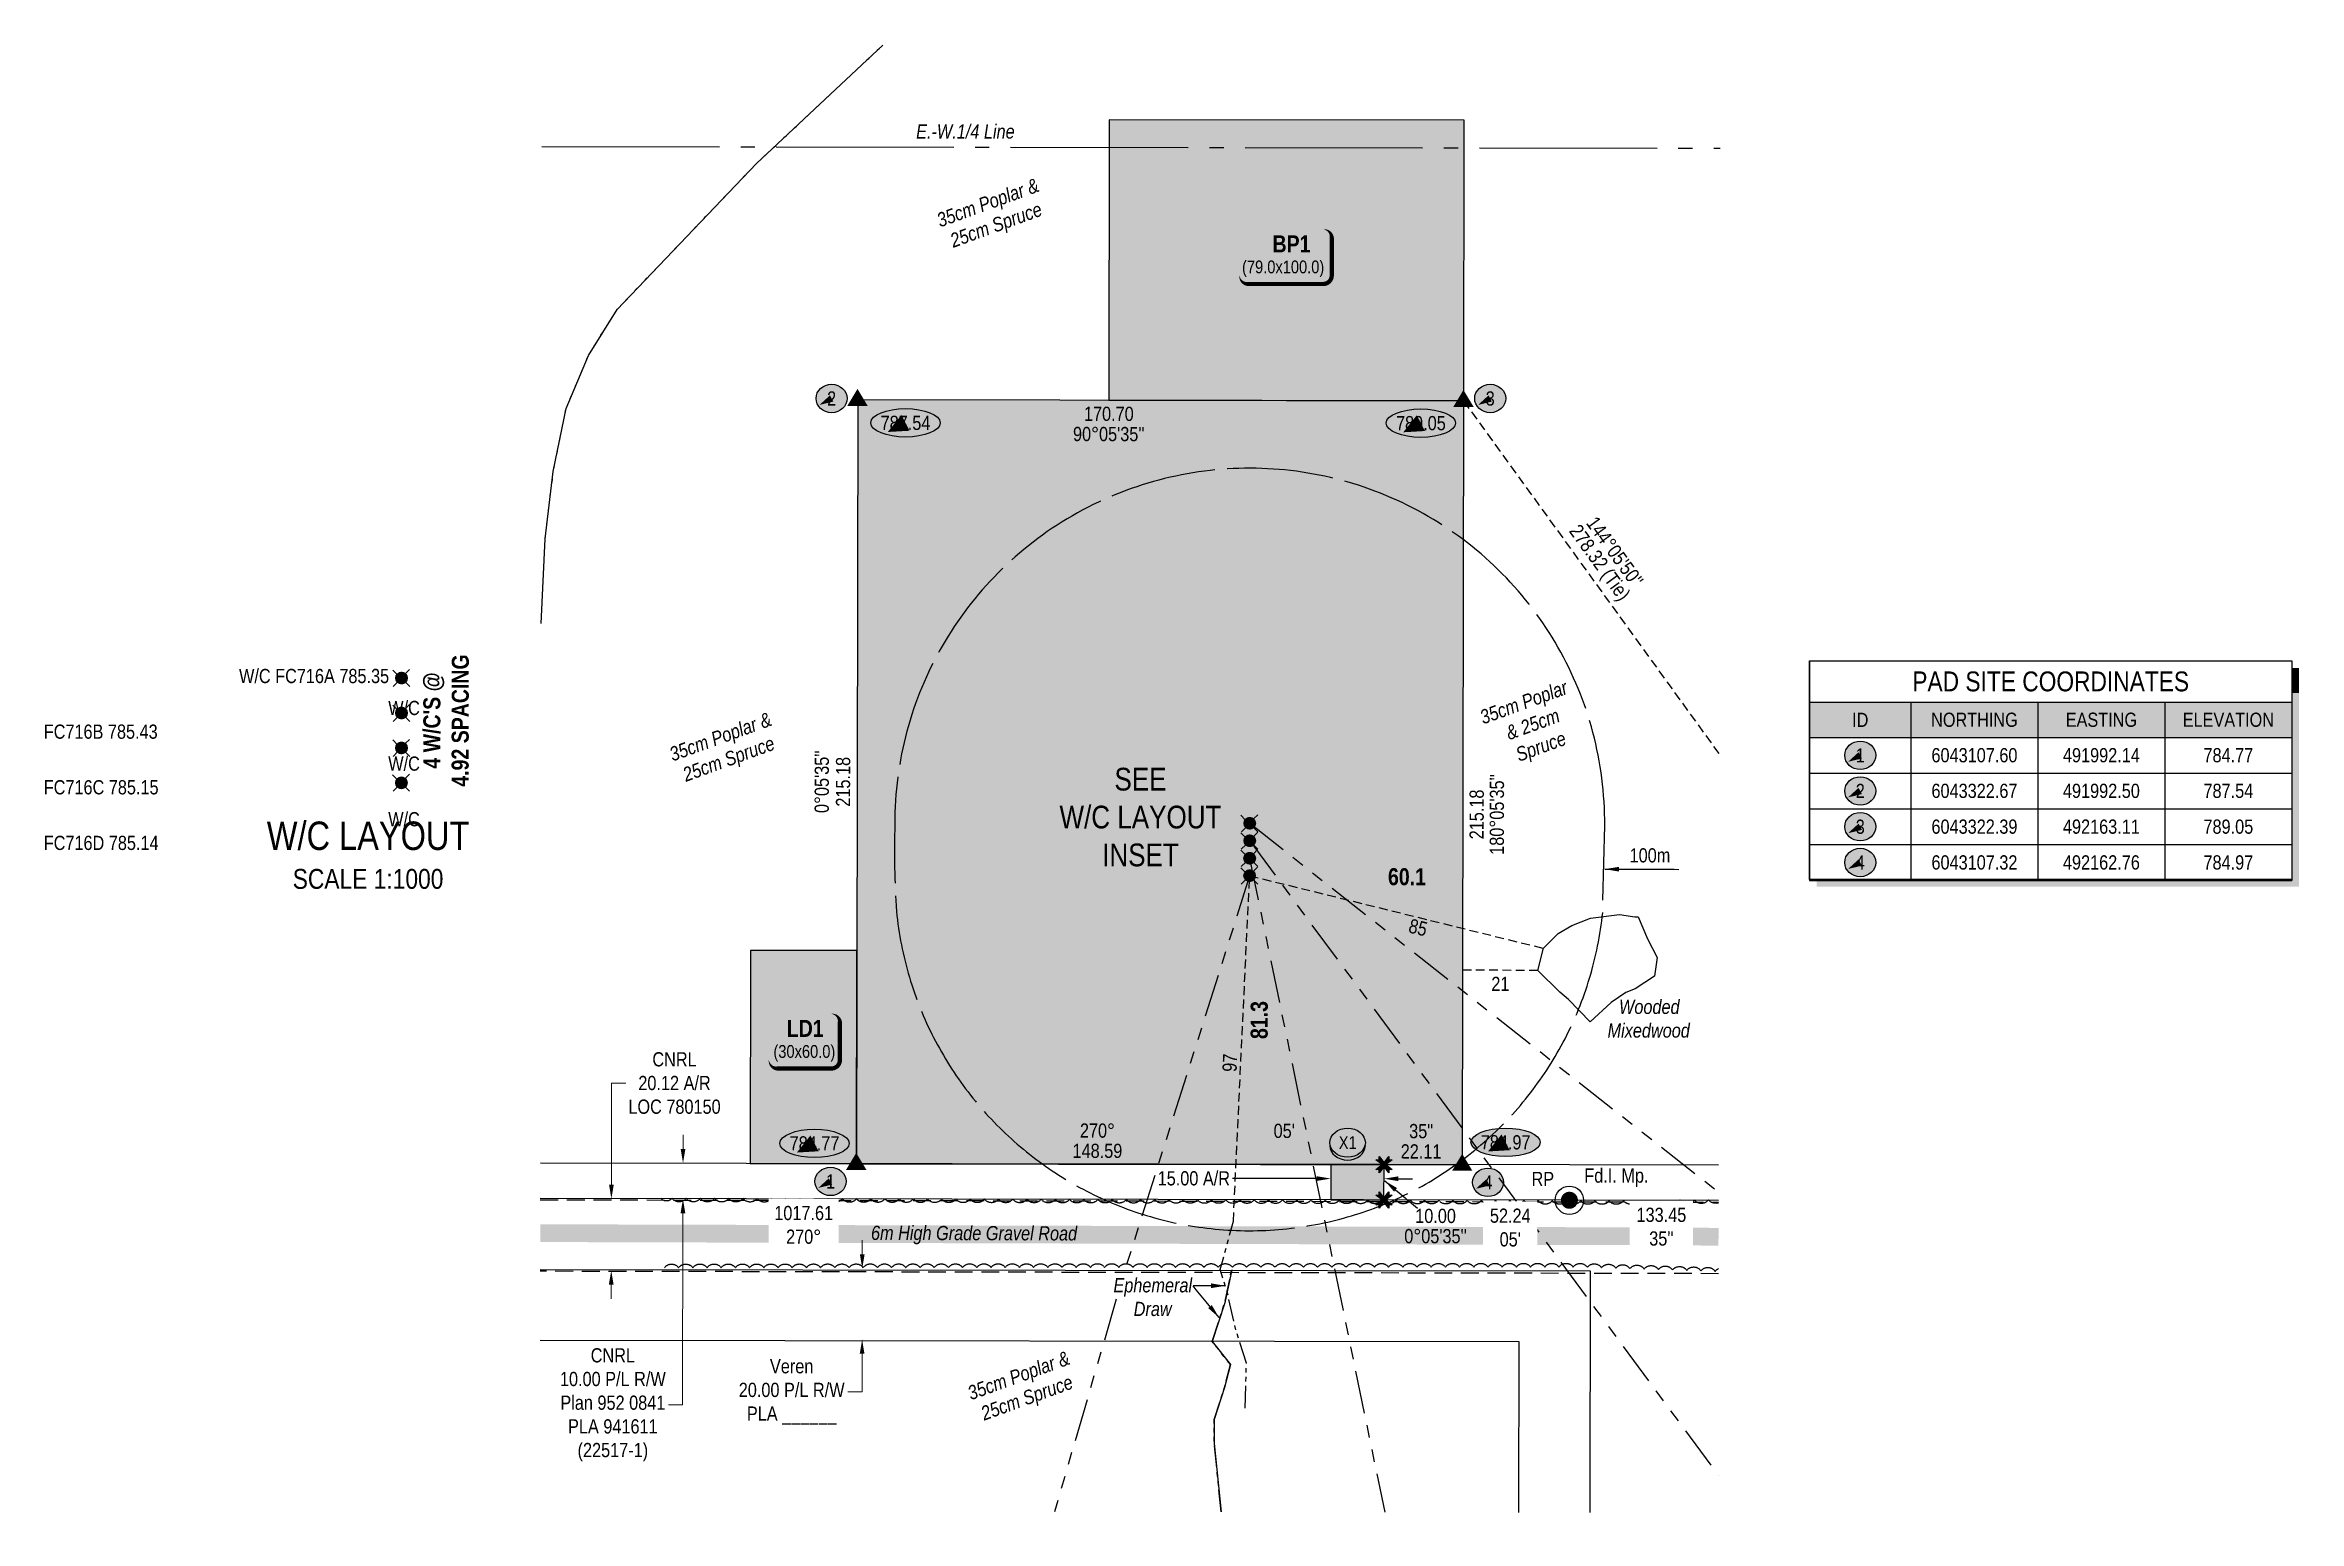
# Model space of a CAD drawing. Extents: x 487952 to 501475, y 6030928 to 6046516.
# Drawn here: x 489680 to 491267, y 6042409 to 6043448 of the extents above; entities that cross this region are included whole.
import ezdxf
from ezdxf.enums import TextEntityAlignment as Align

# ---------------------------------------------------------------- set-up
doc = ezdxf.new("R2010")
doc.units = 0
doc.header["$LTSCALE"] = 5
doc.header["$PDSIZE"] = 0.5
for name, pattern in [('0', [1, 1, 0]), ('foc-ACCESSROAD', [3.75, 2.5, -1.25]), ('foc-BUFFER', [16.75, 15, -1.75]), ('foc-DRILLPATH', [14.75, 6, -1.75, 1.75, -1.75, 1.75, -1.75]), ('foc-QUARTERLINE', [33, 25, -3, 2, -3]), ('foc-TIELINE', [1.875, 1.25, -0.625]), ('foc-TOPO-ephemeral', [6.25, 3.125, -0.625, 0.625, -0.625, 0.625, -0.625]), ('foc-WHEELTRACKS', [2, 0.4, -1.6])]:
    doc.linetypes.add(name, pattern=pattern)
doc.layers.get('Defpoints').update_dxf_attribs({"color": 9})
for name, color, linetype in [('35', 37, 'Continuous'), ('AS-ROADS', 254, 'Continuous'), ('AUX-BUFFER', 7, 'foc-BUFFER'), ('C-RW', 13, 'Continuous'), ('CG-NOTES', 7, 'Continuous'), ('DETAIL-T', 7, 'Continuous'), ('F-AR', 190, 'foc-ACCESSROAD'), ('F-RW', 190, 'Continuous'), ('L-BD', 7, 'Continuous'), ('L-BD1', 253, 'Continuous'), ('L-MON', 1, 'Continuous'), ('L-QSEC', 8, 'foc-QUARTERLINE'), ('L-TIE', 7, 'foc-TIELINE'), ('P-CROSSINGS', 250, 'Continuous'), ('P-ELEVATION', 7, 'Continuous'), ('P-PDRILLPATH', 12, 'foc-DRILLPATH'), ('P-PROPOSED', 10, 'Continuous'), ('P-PROPOSED-H', 21, 'Continuous'), ('P-TEMP-BLOCKS', 250, 'Continuous'), ('P-TEMP-H', 41, 'Continuous'), ('P-TEMP_BORROW PIT', 46, 'Continuous'), ('P-TEMP_LOG DECK', 46, 'Continuous'), ('P-TXT', 4, 'Continuous'), ('T-BUSH', 110, '0'), ('T-BUSH-T', 110, 'Continuous'), ('T-DRAW', 143, 'foc-TOPO-ephemeral'), ('T-TIE', 201, 'foc-TIELINE'), ('T-WATER-P3', 160, 'foc-WHEELTRACKS'), ('T-WATER-T', 170, 'Continuous'), ('WETLAND', 143, 'Continuous'), ('WETLAND-T', 146, 'Continuous')]:
    doc.layers.add(name, color=color, linetype=linetype)
for name, color, linetype, lineweight in [('C-RW-T', 13, 'Continuous', 9), ('F-EZE-T', 190, 'Continuous', 9), ('F-RW-T', 190, 'Continuous', 9), ('T-TEXT', 48, 'Continuous', 18), ('T-TIE-T', 201, 'Continuous', 18)]:
    doc.layers.add(name, color=color, linetype=linetype, lineweight=lineweight)
doc.styles.add('100', font='ARIALN.TTF', dxfattribs={"height": 11})
doc.styles.add('80', font='ARIALN.TTF', dxfattribs={"height": 10})
doc.styles.add('80CG', font='ARIALN.TTF', dxfattribs={"height": 10})
doc.styles.add('80L', font='ARIALN.TTF', dxfattribs={"height": 40})
doc.styles.add('BOLD', font='ARIALNB.TTF')
doc.styles.add('Crossing', font='ARIALN.TTF', dxfattribs={"height": 10})
doc.styles.add('foc-LtypeFont', font='ARIALN.TTF', dxfattribs={"height": 7.349999999999999})
doc.styles.get("Standard").update_dxf_attribs({"font": 'ARIALN.TTF'})
doc.linetypes.add('foc-TOPO-flowdirection-NOLINE', pattern='A,0,[">",foc-LtypeFont,S=0.3,R=0,X=0,Y=-0.945],-20,[">",foc-LtypeFont,S=0.3,R=0,X=0,Y=-0.945],0', length=20)
doc.dimstyles.new('CG2011', dxfattribs={"dimscale": 5, "dimtxt": 9, "dimasz": 2, "dimexe": 0.2, "dimexo": 0.0625, "dimgap": 0.5, "dimtad": 0, "dimtih": 1, "dimtoh": 1, "dimzin": 0, "dimdsep": 46, "dimtxsty": '80CG', "dimcen": 0.1, "dimse1": 1, "dimse2": 1, "dimclrd": 256, "dimclrt": 256, "dimaunit": 1, "dimadec": 4, "dimazin": 0, "dimtfac": 0.06, "dimtofl": 0, "dimtmove": 0, "dimatfit": 1, "dimfxl": 0.2, "dimtolj": 1, "dimtzin": 0, "dimlwd": -1, "dimarcsym": 0})
doc.dimstyles.new('Compass 5 000', dxfattribs={"dimscale": 5, "dimtxt": 9, "dimasz": 2, "dimexe": 0.2, "dimexo": 0.0625, "dimgap": 0.5, "dimtad": 0, "dimtih": 1, "dimtoh": 1, "dimzin": 0, "dimdsep": 46, "dimtxsty": '80CG', "dimcen": 0.1, "dimse1": 1, "dimse2": 1, "dimclrd": 256, "dimclrt": 256, "dimaunit": 1, "dimadec": 4, "dimazin": 0, "dimtfac": 0.06, "dimtofl": 0, "dimtmove": 0, "dimatfit": 1, "dimfxl": 0.2, "dimtolj": 1, "dimtzin": 0, "dimlwd": -1, "dimarcsym": 0})

msp = doc.modelspace()

# ---------------------------------------------------------------- texts
at = {"layer": 'DETAIL-T', "color": 3, "attachment_point": 5, "style": '80CG'}
for s, insert, char_height, width in [('SEE\\PW/C LAYOUT\\PINSET', (490451.2326479879, 6042904.501610677), 15.99169600000006, 148.1163296031148), ('W/C LAYOUT\\P{\\H0.7x;SCALE 1:1000}', (489907.5360872867, 6042877.672119956), 20.00000000000006, 217.108140257955)]:
    msp.add_mtext(s, dxfattribs=dict(at, insert=insert, char_height=char_height, width=width))
at = {"layer": 'L-BD', "style": '80L'}
for s, p in [('278.32 (Tie)', (490773.6697404514, 6043083.02766361)), ("144°05'50''", (490785.1993417833, 6043091.389485717))]:
    msp.add_text(s, height=9.994810000000022, rotation=305.9514000000131, dxfattribs=at).set_placement(p, align=Align.MIDDLE)
at = {"layer": 'L-BD', "insert": (489679.2480786993, 6043008.878268345), "char_height": 9.994810000000024, "attachment_point": 1, "style": '80L'}
msp.add_mtext_dynamic_manual_height_columns('\\pi137.48315;W/C FC716A 785.35\\P\\pi242.49001;{\\H0.35x;\\P\\pi137.55133;}W/C FC716B 785.43\\P\\pi242.49001;{\\H0.35x;\\P\\pi136.85592;}W/C FC716C 785.15\\P\\pi242.49001;{\\H0.35x;\\P\\pi136.94455;}W/C FC716D 785.14', width=242.4900126922676, gutter_width=50.00000000000001, heights=[0], dxfattribs=at)
at = {"layer": 'L-BD1', "style": '80L'}
for s, rotation, p in [('170.70', 359.8977000000051, (490428.965452034, 6043188.41855332)), ("90°05'35''", 359.8977000000051, (490428.9400143131, 6043174.175971769)), ("0°05'35''", 89.89770000000028, (490226.8886707998, 6042929.439841681)), ('215.18', 89.89770000000028, (490241.880861889, 6042929.413065134)), ("180°05'35''", 89.89770000000028, (490702.0932829035, 6042906.414796238)), ('215.18', 89.89770000000028, (490687.8507013698, 6042906.44023396)), ('148.59', 359.8977000000051, (490420.9394573547, 6042669.709094084)), ('270°', 359.8977000000051, (490420.9648950744, 6042683.951675626)), ("05'", 359.8977000000051, (490552.4197125427, 6042683.761432023)), ('22.11', 359.8977000000051, (490648.7403618679, 6042669.346773201)), ('35"', 359.8977000000051, (490648.7657995882, 6042683.589354752)), ('10.00', 359.8976999869969, (490658.9474060923, 6042623.898185997)), ("0°05'35''", 359.8976999869969, (490658.9219683734, 6042609.655604461))]:
    msp.add_text(s, height=9.994810000000031, rotation=rotation, dxfattribs=at).set_placement(p, align=Align.MIDDLE)
at = {"layer": 'L-BD1', "color": 3, "style": 'BOLD'}
for s, rotation, p in [('60.1', 359.8977000000051, (490638.8097783184, 6042862.627781474)), ('81.3', 89.89770000000028, (490534.7971355221, 6042761.744181353))]:
    msp.add_text(s, height=11.99377200000003, rotation=rotation, dxfattribs=at).set_placement(p, align=Align.MIDDLE)
at = {"layer": 'L-BD1', "color": 3, "insert": (489946.41598086, 6042972.583422754), "char_height": 11.99377200000003, "width": 97.8127286149525, "attachment_point": 2, "rotation": 89.89777777777778, "style": 'BOLD'}
msp.add_mtext("4 W/C'S @ 4.92 SPACING", dxfattribs=at)
at = {"layer": 'L-MON', "insert": (490763.6309197565, 6042657.280508079), "char_height": 10.00000000000003, "attachment_point": 1, "style": '80L'}
msp.add_mtext_dynamic_manual_height_columns('Fd.I. Mp.', width=45.02113052434183, gutter_width=50.00000000000001, heights=[0], dxfattribs=at)
at = {"layer": 'L-QSEC', "insert": (490293.3238928793, 6043392.108335471), "char_height": 9.994810000000031, "attachment_point": 1, "style": '80L'}
msp.add_mtext_dynamic_manual_height_columns('{\\fArial Narrow|b0|i1|c0|p34;E.-W.1/4 Line}', width=124.6082382398308, gutter_width=50.00000000000001, heights=[0], dxfattribs=at)
at = {"layer": 'T-BUSH-T', "char_height": 9.9948104999999, "attachment_point": 1, "rotation": 20.00000000000001, "style": '80L'}
for s, width, insert in [('\\pi-0.0148;{\\fArial Narrow|b0|i1|c0|p34;35cm Poplar & \\P\\pi3.88154;25cm Spruce}', 74.26334726780354, (490306.7897290429, 6043328.940577773)), ('\\pi0.38056;{\\fArial Narrow|b0|i1|c0|p34;35cm Poplar \\P\\pi13.83879;& 25cm \\P\\pi15.1137;Spruce}', 65.40696098009451, (490688.7097644263, 6042979.010556309)), ('\\pi-0.0148;{\\fArial Narrow|b0|i1|c0|p34;35cm Poplar & \\P\\pi3.88154;25cm Spruce}', 74.26334726780354, (490118.5861471425, 6042953.078886881)), ('\\pi-0.0148;{\\fArial Narrow|b0|i1|c0|p34;35cm Poplar & \\P\\pi3.88154;25cm Spruce}', 74.26334726780354, (490328.4971391357, 6042503.483006782))]:
    msp.add_mtext_dynamic_manual_height_columns(s, width=width, gutter_width=49.97405000000003, heights=[0], dxfattribs=dict(at, insert=insert))
at = {"layer": 'T-TEXT', "insert": (490256.9730590287, 6042616.997959569), "char_height": 9.9948104999999, "attachment_point": 1, "rotation": 359.83877125516346, "style": '80L'}
msp.add_mtext_dynamic_manual_height_columns('\\pi4.61282;{\\fArial Narrow|b0|i1|c0|p34;6m High Grade Gravel Road}', width=153.9322212660064, gutter_width=49.97405000000003, heights=[0], dxfattribs=at)
at = {"layer": 'T-TIE-T', "style": '80L'}
for s, rotation, p in [('85', 346.1195398836026, (490646.6664687499, 6042826.902706875)), ('21', 359.8977000000051, (490704.5617855434, 6042787.238372618)), ('97', 87.28480000002958, (490514.1405788696, 6042731.691675472))]:
    msp.add_text(s, height=9.994810000000031, rotation=rotation, dxfattribs=at).set_placement(p, align=Align.MIDDLE)
at = {"layer": 'T-WATER-T', "insert": (490430.5779976116, 6042580.087285782), "char_height": 9.9948104999999, "attachment_point": 1, "style": '80L'}
msp.add_mtext_dynamic_manual_height_columns('\\pi1.6351;{\\fArial Narrow|b0|i1|c0|p34;Ephemeral \\P\\pi15.89441;Draw}', width=58.56890775574952, gutter_width=49.97405000000003, heights=[0], dxfattribs=at)
at = {"layer": 'WETLAND-T', "insert": (490779.6955557724, 6042776.046663415), "char_height": 9.9948104999999, "attachment_point": 1, "style": '80L'}
msp.add_mtext_dynamic_manual_height_columns('\\pi8.3983;{\\fArial Narrow|b0|i1|c0|p34;Wooded \\P\\pi0.32609;Mixedwood}', width=58.56890775574952, gutter_width=49.97405000000003, heights=[0], dxfattribs=at)

# ---------------------------------------------------------------- blocks, each defined once
blk = doc.blocks.new('xing2')
h = blk.add_hatch(color=50)
h.dxf.hatch_style = 1
edge = h.paths.add_edge_path()
edge.add_ellipse((0, 0), major_axis=(-12.5, 0), ratio=0.8162973455633619, start_angle=0, end_angle=360)
h = blk.add_hatch(color=250)
h.dxf.hatch_style = 1
edge = h.paths.add_edge_path()
edge.add_ellipse((0, -2.047489049626165), major_axis=(-12.5, 0), ratio=0.8162973455633619, start_angle=0, end_angle=180)
edge.add_line((12.5, -2.047489049626165), (12.5, 0))
edge.add_ellipse((0, 0), major_axis=(-12.5, 0), ratio=0.8162973455633619, start_angle=0, end_angle=180, ccw=False)
edge.add_line((-12.5, 0), (-12.5, -2.047489049626165))
at = {"color": 250}
blk.add_ellipse((0, 0), major_axis=(-12.5, 0), ratio=0.8162973455633619, dxfattribs=at)
blk.add_ellipse((0, -2.047489049626165), major_axis=(-12.5, 0), ratio=0.8162973455633619, start_param=0, end_param=3.141592653589793, dxfattribs=at)
at = {"color": 250, "style": 'Crossing'}
blk.add_attdef('CROSSING', text='', height=9, dxfattribs=at).set_placement((0.08916442567715421, 0.0199513138486509), align=Align.MIDDLE_CENTER)
at = {"color": 250, "style": 'Crossing', "flags": 1}
for tag, p in [('OWNER', (0.08916442567715421, -12.49201765665748)), ('DESCRIPTION', (0.08916442567715421, -25.770021277247)), ('LOCATION', (0.08916442567715421, -39.30337514164421)), ('DWG_REF', (0.08916442567715421, -52.83672900604233))]:
    blk.add_attdef(tag, text='', height=9, dxfattribs=at).set_placement(p, align=Align.MIDDLE_CENTER)
blk = doc.blocks.new('*U536')
h = blk.add_hatch(color=191)
edge = h.paths.add_edge_path()
edge.add_line((-26.49999999999999, -20), (26.49999999999999, -20))
edge.add_arc((26.49999999999999, -14), 6, 270, 360)
edge.add_line((32.49999999999999, -14), (32.49999999999999, 12.5))
edge.add_arc((26.49999999999999, 12.5), 6, 0, 90)
edge.add_line((26.49999999999999, 18.5), (-26.49999999999999, 18.5))
edge.add_arc((-26.49999999999999, 12.5), 6, 90, 180)
edge.add_line((-32.49999999999999, 12.5), (-32.49999999999999, -14))
edge.add_arc((-26.49999999999999, -14), 6, 180, 270)
at = {"color": 250, "flags": 128}
blk.add_lwpolyline([(-26.49999999999999, -20, 3, 3, 0), (26.49999999999999, -20, 3, 3, 0.414213562373095), (32.49999999999999, -14, 3, 3, 0), (32.49999999999999, 12.5, 3, 0, 0.414213562373095), (26.49999999999999, 18.5, 0, 0, 0), (-26.49999999999999, 18.5, 0, 0, 0.414213562373095), (-32.49999999999999, 12.5, 0, 0, 0), (-32.49999999999999, -14, 0, 3, 0.414213562373095)], format="xyseb", close=True, dxfattribs=at)
at = {"flags": 128}
blk.add_lwpolyline([(-22.56726449220934, -11.0492488377488, 0, 7.499999999999999, 0), (-3.398394867633905e-15, 0, 0, 0, 0)], format="xyseb", dxfattribs=at)
at = {"color": 250}
for tag, p, height, style in [('TEMP_AREA_W1_001', (-9.212824010914055, 2.244292974654144), 12, 'BOLD'), ('ENTER_TEXT_001', (-30.65893587994544, -12.47010782646594), 9, '80')]:
    blk.add_attdef(tag, p, '', height=height, dxfattribs=dict(at, style=style))
blk = doc.blocks.new('WC')
at = {"layer": 'L-MON'}
h = blk.add_hatch(color=255, dxfattribs=at)
h.dxf.hatch_style = 1
edge = h.paths.add_edge_path()
edge.add_arc((1e-16, -3.47e-14), 0.9, 0, 360)
at = {"layer": 'L-MON', "color": 240, "flags": 128}
for points in [[(-0.6221317521915455, 0.5029434191984639), (-1.231742929986921, 1.120400313844549)], [(0.5200624085104745, 0.6078939802747209), (1.126191209577769, 1.206321004927269)], [(-1.178786742863962, -1.184577638598091), (-0.5588098224687501, -0.5724784557627332)], [(1.15915571353878, -1.184577638598091), (0.5567817565693919, -0.5744511080601575)]]:
    blk.add_lwpolyline(points, dxfattribs=at)
at = {"layer": 'L-MON', "color": 240}
for radius in [0.8, 0.3730220647719884]:
    blk.add_circle((1e-16, -3.47e-14), radius, dxfattribs=at)
blk = doc.blocks.new('*U495')
at = {"layer": 'CG-NOTES'}
for p, q in [((-173.3793920827848, 20.72661459878554), (166.6206079171861, 20.72661459878554)), ((-173.3793920827848, -1.708283021738225), (-173.3793920827848, 20.72661459878554)), ((166.6206079171861, 20.72661459878554), (166.6206079171861, -1.708283021738225)), ((-173.3793920827848, -133.2733854006968), (-173.3793920827848, -1.708283021738225)), ((166.6206079171861, -1.708283021738225), (166.6206079171861, -133.2733854006968)), ((166.6206079171861, -133.2733854006968), (-173.3793920827848, -133.2733854006968))]:
    blk.add_line(p, q, dxfattribs=at)
at = {"layer": 'CG-NOTES', "const_width": 5, "flags": 128}
for points in [[(169.1206079171861, -1.757631137652879), (169.1206079171861, 15.72661459878554)], [(169.1206079171861, -1.757631137652879), (169.1206079171861, -135.7738358960877), (-168.3793920827848, -135.7733854006968)]]:
    blk.add_lwpolyline(points, dxfattribs=at)
blk = doc.blocks.new('*T496')
at = {"layer": 'CG-NOTES', "color": 5, "lineweight": -2, "transparency": 16777216}
for p, q in [((0, 0), (339.4754595696577, 0)), ((0, 0), (0, -53.91669063735753)), ((339.4754595696577, 0), (339.4754595696577, -53.91669063735753)), ((0, -28.95525978691876), (339.4754595696577, -28.95525978691876)), ((71.38969223306049, -28.95525978691876), (71.38969223306049, -53.91669063735753)), ((160.7516146785929, -28.95525978691876), (160.7516146785929, -53.91669063735753)), ((250.1135371241253, -28.95525978691876), (250.1135371241253, -53.91669063735753)), ((0, -53.91669063735753), (339.4754595696577, -53.91669063735753))]:
    blk.add_line(p, q, dxfattribs=at)
at = {"layer": 'CG-NOTES', "color": 254, "linetype": 'Continuous', "transparency": 16777216}
for points in [[(0, -28.95525978691876), (0, -53.91669063735753), (71.38969223306049, -28.95525978691876), (71.38969223306049, -53.91669063735753)], [(71.38969223306049, -28.95525978691876), (71.38969223306049, -53.91669063735753), (160.7516146785929, -28.95525978691876), (160.7516146785929, -53.91669063735753)], [(160.7516146785929, -28.95525978691876), (160.7516146785929, -53.91669063735753), (250.1135371241253, -28.95525978691876), (250.1135371241253, -53.91669063735753)], [(250.1135371241253, -28.95525978691876), (250.1135371241253, -53.91669063735753), (339.4754595696577, -28.95525978691876), (339.4754595696577, -53.91669063735753)]]:
    blk.add_solid(points, dxfattribs=at)
at = {"layer": 'CG-NOTES', "color": 0, "linetype": 'Continuous', "transparency": 16777216, "insert": (169.7377297847997, -14.47762989345938), "char_height": 13.97840127639789, "width": 333.4847161654936, "attachment_point": 5}
blk.add_mtext('{\\C14;PAD SITE COORDINATES}', dxfattribs=at)
at = {"layer": 'CG-NOTES', "color": 0, "linetype": 'Continuous', "transparency": 16777216, "char_height": 9.984572340284258, "attachment_point": 5, "style": '80'}
for s, insert, width in [('ID', (35.69484611653024, -41.43597521167248), 68.39432053094733), ('NORTHING', (116.0706534558558, -41.43597521167248), 86.36655074345857), ('EASTING', (205.4325759013882, -41.43597521167248), 86.36655074345857), ('ELEVATION', (294.7944983469206, -41.43597521167248), 86.36655074345857)]:
    blk.add_mtext(s, dxfattribs=dict(at, insert=insert, width=width))
blk = doc.blocks.new('Induction_Bend_No')
at = {"layer": 'P-ELEVATION'}
h = blk.add_hatch(color=111, dxfattribs=at)
h.dxf.hatch_style = 1
edge = h.paths.add_edge_path()
edge.add_ellipse((0, 0), major_axis=(-10.94338366431845, 0), ratio=0.9137941524069553, start_angle=0, end_angle=360)
at = {"layer": 'P-ELEVATION', "color": 7, "flags": 128}
blk.add_lwpolyline([(0, 0, 5, 0, 0), (-8.542808240715885, -4.542353181251372, 0, 0, 0)], format="xyseb", dxfattribs=at)
at = {"layer": 'P-ELEVATION', "color": 7}
blk.add_ellipse((0, 0), major_axis=(-10.94338366431845, 0), ratio=0.9137941524069553, dxfattribs=at)
at = {"layer": 'P-ELEVATION', "style": '80'}
blk.add_attdef('BEND', text='', height=10, dxfattribs=at).set_placement((0, 0), align=Align.MIDDLE_CENTER)
blk = doc.blocks.new('*T497')
at = {"layer": 'CG-NOTES', "color": 0, "linetype": 'ByBlock', "lineweight": -2, "transparency": 16777216}
for p, q in [((0, 0), (339.4754595696577, 0)), ((0, 0), (0, -100.5285475635901)), ((71.38969223306049, 0), (71.38969223306049, -100.5285475635901)), ((160.7516146785929, 0), (160.7516146785929, -100.5285475635901)), ((250.1135371241253, 0), (250.1135371241253, -100.5285475635901)), ((339.4754595696577, 0), (339.4754595696577, -100.5285475635901)), ((0, -24.96143085043877), (339.4754595696577, -24.96143085043877)), ((0, -50.15046975482255), (339.4754595696577, -50.15046975482255)), ((0, -75.33950865920633), (339.4754595696577, -75.33950865920633)), ((0, -100.5285475635901), (339.4754595696577, -100.5285475635901))]:
    blk.add_line(p, q, dxfattribs=at)
at = {"layer": 'CG-NOTES', "color": 0, "transparency": 16777216, "xscale": 0.9984572340284243, "yscale": 0.9984572340284243, "zscale": 0.9984572340284243}
for p, values in [((35.69484611658845, -12.48071542568505), {'BEND': '1'}), ((35.69484611658845, -37.55595030169934), {'BEND': '2'}), ((35.69484611658845, -62.74498920608312), {'BEND': '3'}), ((35.69484611658845, -87.93402811232954), {'BEND': '4'})]:
    blk.add_blockref('Induction_Bend_No', p, dxfattribs=at).add_auto_attribs(values)
at = {"layer": 'CG-NOTES', "color": 0, "transparency": 16777216, "char_height": 10.00000000000002, "width": 86.36655074345857, "attachment_point": 5}
for s, insert, style in [('{\\C256;6043107.60}', (116.0706534558558, -12.48071542475373), '80'), ('491992.14', (205.4325759013882, -12.48071542475373), '80'), ('784.77', (294.7944983469206, -12.48071542475373), '80'), ('6043322.67', (116.0706534558558, -37.55595030169934), '100'), ('491992.50', (205.4325759013882, -37.55595030169934), '100'), ('787.54', (294.7944983469206, -37.55595030169934), '80'), ('6043322.39', (116.0706534558558, -62.74498920608312), '100'), ('492163.11', (205.4325759013882, -62.74498920608312), '100'), ('789.05', (294.7944983469206, -62.74498920608312), '80'), ('6043107.32', (116.0706534558558, -87.93402811139822), '100'), ('492162.76', (205.4325759013882, -87.93402811139822), '100'), ('784.97', (294.7944983469206, -87.93402811139822), '80')]:
    blk.add_mtext(s, dxfattribs=dict(at, insert=insert, style=style))
blk = doc.blocks.new('*D512')
at = {"layer": 'Defpoints', "color": 0, "transparency": 16777216}
for p in [(490585.1650776734, 6042650.150498281), (490585.1675910539, 6042651.517616916), (490622.6420626614, 6042651.448721938)]:
    blk.add_point(p, dxfattribs=at)
at = {"layer": 'P-TXT', "transparency": 16777216}
for p, q in [((490575.1650945729, 6042650.16888276), (490516.0764948162, 6042650.277514252)), ((490632.6395323813, 6042650.063218825), (490642.6395154818, 6042650.044834347))]:
    blk.add_line(p, q, dxfattribs=at)
for points in [[(490575.1681586526, 6042651.835546611), (490575.1620304932, 6042648.50221891), (490585.1650776734, 6042650.150498281)], [(490632.6425964611, 6042651.729882676), (490632.6364683016, 6042648.396554976), (490622.6395492808, 6042650.081603304)]]:
    blk.add_solid(points, dxfattribs=at)
at = {"layer": 'P-TXT', "transparency": 16777216, "insert": (490488.794775853, 6042650.277514252), "char_height": 10, "attachment_point": 5, "style": '80CG'}
blk.add_mtext('\\A1;15.00 A/R', dxfattribs=at)
blk = doc.blocks.new('TRIA')
blk.add_hatch(color=255).paths.add_polyline_path([(-0.0414550714867801, 1.521379340009161), (-1.474693147280959, -0.867350786313807), (1.391783004306489, -0.867350786313807)])
blk = doc.blocks.new('TRIAA')
blk.add_blockref('TRIA', (0, 0))
blk = doc.blocks.new('TRIB')
at = {"color": 1}
blk.add_lwpolyline([(-1.121455071486707, -0.6673507863138184), (-0.0414550714867801, 1.132649213686192), (1.038544928513147, -0.6673507863138184)], close=True, dxfattribs=at)
blk = doc.blocks.new('TRIBB')
blk.add_blockref('TRIB', (0, 0))
blk = doc.blocks.new('TRICC')
for name in ['TRIAA', 'TRIBB']:
    blk.add_blockref(name, (0, 0))
blk = doc.blocks.new('plspike')
blk.add_blockref('TRICC', (0, 0))
blk = doc.blocks.new('TEMP')
h = blk.add_hatch(color=255)
h.dxf.hatch_style = 1
h.paths.add_polyline_path([(-5.274161e-10, 0.2514284397220763), (-0.6656854269836912, 1.152061669657268), (-0.6656854269836914, 0.6656854303339061), (-1.152061663105632, 0.6656854303339061), (-0.2514284404497629, 5.273253e-10), (-1.152061661774314, -0.665685419564579), (-0.6656854224511335, -0.6656854195645793), (-0.6656854224511335, -1.152061655686338), (-5.273251e-10, -0.2514284436956587), (0.6656854183820542, -1.152061663420681), (0.6656854183820542, -0.6656854208922597), (1.152061656810019, -0.6656854053035205), (0.2514284429676993, 5.273253e-10), (1.152061671303363, 0.6656854258011663), (0.6656854287749412, 0.6656854258011663), (0.6656854131859291, 1.15206166422904)])
h.paths.add_polyline_path([(0.5656854229146121, 0.8485281473411305), (0.5656854319800914, 0.5656854258011663), (0.8485281444547581, 0.5656854258011663), (0.0831890339399251, 0), (0.8485281399220186, -0.5656854150320215), (0.5656854183820542, -0.5656854240973189), (0.5656854183820542, -0.8485281365719859), (0, -0.08318903609469999), (-0.5656854224511337, -0.8485281320390644), (-0.5656854224511337, -0.5656854195645792), (-0.8485281349258001, -0.5656854195645794), (-0.0831890328488955, 0), (-0.8485281394583584, 0.5656854303339058), (-0.5656854269836913, 0.5656854303339061), (-0.5656854269836913, 0.8485281428085727), (0, 0.0831890306941206)], flags=16)
h = blk.add_hatch(color=1)
h.dxf.hatch_style = 1
h.paths.add_polyline_path([(0, 0.0831890306941205), (-0.5656854269836911, 0.8485281428085727), (-0.5656854269836912, 0.5656854303339061), (-0.8485281394583578, 0.5656854303339061), (-0.0831890328488953, -1e-16), (-0.8485281349258001, -0.5656854195645793), (-0.5656854224511337, -0.5656854195645793), (-0.5656854224511337, -0.848528132039064), (0, -0.08318903609469999), (0.5656854183820542, -0.8485281365719856), (0.5656854183820542, -0.5656854240973191), (0.8485281399220184, -0.5656854150320213), (0.0831890339399251, -1e-16), (0.8485281444547581, 0.5656854258011663), (0.5656854319800914, 0.5656854258011663), (0.5656854229146121, 0.8485281473411308)])
at = {"color": 1}
for p, q in [((-0.0831890328488953, 0), (0.0831890339399252, 0)), ((0, 0.0831890306941205), (0, -0.08318903609469999))]:
    blk.add_line(p, q, dxfattribs=at)
at = {"color": 255, "flags": 128}
blk.add_lwpolyline([(-0.251428440449763, 5.27325e-10), (-1.152061663105632, 0.6656854303339061), (-0.6656854269836914, 0.6656854303339061), (-0.6656854269836914, 1.152061669657268), (-5.274159999999999e-10, 0.2514284397220763), (0.6656854131859291, 1.15206166422904), (0.6656854287749412, 0.6656854258011663), (1.152061671303363, 0.6656854258011663), (0.2514284429676991, 5.27325e-10), (1.152061656810019, -0.6656854053035204), (0.6656854183820542, -0.6656854208922596), (0.6656854183820542, -1.152061663420681), (-5.27325e-10, -0.2514284436956586), (-0.6656854224511335, -1.152061655686338), (-0.6656854224511335, -0.6656854195645793), (-1.152061661774314, -0.6656854195645793)], close=True, dxfattribs=at)
at = {"color": 1, "flags": 128}
blk.add_lwpolyline([(-0.0831890328488953, 0), (-0.8485281394583578, 0.5656854303339061), (-0.5656854269836913, 0.5656854303339061), (-0.5656854269836913, 0.8485281428085727), (0, 0.0831890306941205), (0.5656854229146121, 0.8485281473411305), (0.5656854319800914, 0.5656854258011663), (0.8485281444547581, 0.5656854258011663), (0.0831890339399252, 0), (0.8485281399220184, -0.5656854150320214), (0.5656854183820542, -0.5656854240973189), (0.5656854183820542, -0.8485281365719856), (0, -0.08318903609469999), (-0.5656854224511335, -0.848528132039064), (-0.5656854224511335, -0.5656854195645792), (-0.8485281349258001, -0.5656854195645792)], close=True, dxfattribs=at)
blk = doc.blocks.new('*U543')
at = {"layer": '35', "color": 3}
blk.add_circle((0, 0), 10, dxfattribs=at)
at = {"layer": '35', "color": 3, "style": '80'}
blk.add_attdef('RP_001', (-26.64814895557995, 10.03109019314401), '', height=10, dxfattribs=at)
blk = doc.blocks.new('fdia')
at = {"color": 255, "const_width": 1}
blk.add_lwpolyline([(-0.5, 0, 1), (0.5, 0, 1)], format="xyb", close=True, dxfattribs=at)
blk = doc.blocks.new('Fdiaa')
blk.add_blockref('fdia', (0, 0))
blk = doc.blocks.new('fdib')
at = {"color": 1, "const_width": 1.6}
blk.add_lwpolyline([(-0.3999999999996362, 0, 0.9999999999999998), (0.3999999999996362, 0, 1)], format="xyb", close=True, dxfattribs=at)
at = {"color": 1}
blk.add_circle((0, 0), 0.8, dxfattribs=at)
blk = doc.blocks.new('Fdibb')
blk.add_blockref('fdib', (0, 0))
blk = doc.blocks.new('fdicc')
for name in ['Fdibb', 'Fdiaa']:
    blk.add_blockref(name, (0, 0))
blk = doc.blocks.new('FDI')
blk.add_blockref('fdicc', (0, 0))
blk = doc.blocks.new('*U537')
h = blk.add_hatch(color=191)
edge = h.paths.add_edge_path()
edge.add_line((-18.99999999999998, -20), (18.99999999999998, -20))
edge.add_arc((18.99999999999998, -14), 6, 270, 360)
edge.add_line((24.99999999999998, -14), (24.99999999999998, 12.5))
edge.add_arc((18.99999999999998, 12.5), 6, 0, 90)
edge.add_line((18.99999999999998, 18.5), (-18.99999999999998, 18.5))
edge.add_arc((-18.99999999999998, 12.5), 6, 90, 180)
edge.add_line((-24.99999999999998, 12.5), (-24.99999999999998, -14))
edge.add_arc((-18.99999999999998, -14), 6, 180, 270)
at = {"color": 250, "flags": 128}
blk.add_lwpolyline([(-18.99999999999998, -20, 3, 3, 0), (18.99999999999998, -20, 3, 3, 0.414213562373095), (24.99999999999998, -14, 3, 3, 0), (24.99999999999998, 12.5, 3, 0, 0.414213562373095), (18.99999999999998, 18.5, 0, 0, 0), (-18.99999999999998, 18.5, 0, 0, 0.414213562373095), (-24.99999999999998, 12.5, 0, 0, 0), (-24.99999999999998, -14, 0, 3, 0.414213562373095)], format="xyseb", close=True, dxfattribs=at)
at = {"flags": 128}
blk.add_lwpolyline([(-22.56726449220934, -11.0492488377488, 0, 7.499999999999999, 0), (-3.398394867633905e-15, 0, 0, 0, 0)], format="xyseb", dxfattribs=at)
at = {"color": 250}
for tag, p, height, style in [('TEMP_AREA_W1_001', (-9.212824010914055, 2.244292974654144), 12, 'BOLD'), ('ENTER_TEXT_001', (-30.65893587994544, -12.47010782646594), 9, '80')]:
    blk.add_attdef(tag, p, '', height=height, dxfattribs=dict(at, style=style))
blk = doc.blocks.new('*D544')
at = {"layer": 'C-RW-T', "transparency": 16777216}
for p, q in [((490255.3903350347, 6042596.863617749), (490255.4044382151, 6042606.863607804)), ((490255.2916495209, 6042526.889744337), (490255.253707617, 6042499.986687609)), ((490255.253707617, 6042499.986687609), (490245.2537076171, 6042499.986687608))]:
    blk.add_line(p, q, dxfattribs=at)
for points in [[(490253.7236700255, 6042596.865968279), (490257.0570000439, 6042596.861267219), (490255.3762318543, 6042586.863627694)], [(490253.6249845117, 6042526.892094866), (490256.9583145301, 6042526.887393807), (490255.3057527012, 6042536.889734391)]]:
    blk.add_solid(points, dxfattribs=at)
at = {"layer": 'Defpoints', "color": 0, "transparency": 16777216}
for p in [(490291.9964274291, 6042586.81198152), (490255.3057527012, 6042536.889734391), (490291.925948276, 6042536.838088217)]:
    blk.add_point(p, dxfattribs=at)
at = {"layer": 'C-RW-T', "transparency": 16777216, "insert": (490205.7141441794, 6042499.986687608), "char_height": 10, "attachment_point": 5, "style": '80CG'}
blk.add_mtext('\\A1;Veren\\P20.00 P/L R/W\\PPLA ______', dxfattribs=at)
blk = doc.blocks.new('*D545')
at = {"layer": 'Defpoints', "color": 0, "transparency": 16777216}
for p in [(490637.4826496291, 6042634.884817899), (490078.7147281194, 6042585.527598272), (490637.3909829853, 6042584.510960284)]:
    blk.add_point(p, dxfattribs=at)
at = {"layer": 'F-EZE-T', "transparency": 16777216}
for p, q in [((490078.8245919981, 6042645.901439331), (490078.9546439623, 6042717.369302209)), ((490078.9546439623, 6042717.369302209), (490088.9546439623, 6042717.369302209)), ((490078.6965308845, 6042575.527614829), (490078.6783336496, 6042565.527631386))]:
    blk.add_line(p, q, dxfattribs=at)
for points in [[(490077.1579280909, 6042645.904472204), (490080.4912559053, 6042645.898406459), (490078.8063947632, 6042635.901455888)], [(490077.0298669773, 6042575.530647702), (490080.3631947917, 6042575.524581957), (490078.7147281194, 6042585.527598272)]]:
    blk.add_solid(points, dxfattribs=at)
at = {"layer": 'F-EZE-T', "transparency": 16777216, "insert": (490123.2452305924, 6042717.369302209), "char_height": 10, "attachment_point": 5, "style": '80CG'}
blk.add_mtext('\\A1;CNRL\\P20.12 A/R\\PLOC 780150', dxfattribs=at)
blk = doc.blocks.new('*D546')
at = {"layer": 'Defpoints', "color": 0, "transparency": 16777216}
for p in [(490345.4149455878, 6042660.60898376), (490129.1844293028, 6042635.793071384), (490345.3699132564, 6042635.406782258)]:
    blk.add_point(p, dxfattribs=at)
at = {"layer": 'F-RW-T', "transparency": 16777216}
for p, q in [((490129.2473300175, 6042670.995256921), (490129.2651984008, 6042680.995240957)), ((490129.1665609195, 6042625.793087347), (490128.9255981116, 6042490.939015885)), ((490128.9255981116, 6042490.939015885), (490118.9255981116, 6042490.939015886))]:
    blk.add_line(p, q, dxfattribs=at)
for points in [[(490127.5806660115, 6042670.998234985), (490130.9139940235, 6042670.992278857), (490129.2294616342, 6042660.995272885)], [(490127.4998969135, 6042625.796065412), (490130.8332249256, 6042625.790109283), (490129.1844293028, 6042635.793071384)]]:
    blk.add_solid(points, dxfattribs=at)
at = {"layer": 'F-RW-T', "transparency": 16777216, "insert": (490079.8396499529, 6042490.939015885), "char_height": 10, "attachment_point": 5, "style": '80CG'}
blk.add_mtext('\\A1;CNRL\\P10.00 P/L R/W\\PPlan 952 0841\\PPLA 941611\\P(22517-1)', dxfattribs=at)
blk = doc.blocks.new('we')
at = {"layer": 'P-ELEVATION'}
h = blk.add_hatch(color=111, dxfattribs=at)
h.dxf.hatch_style = 1
edge = h.paths.add_edge_path()
edge.add_ellipse((0, 0), major_axis=(-24.375, 0), ratio=0.4102564102564102, start_angle=0, end_angle=360)
at = {"layer": 'P-ELEVATION', "color": 7, "flags": 128}
blk.add_lwpolyline([(0, 0, 12.5, 0, 0), (-12.42052458118451, -6.430406050246802, 0, 0, 0)], format="xyseb", dxfattribs=at)
at = {"layer": 'P-ELEVATION', "color": 7}
blk.add_ellipse((0, 0), major_axis=(-24.375, 0), ratio=0.4102564102564102, dxfattribs=at)
at = {"layer": 'P-ELEVATION', "style": '80'}
blk.add_attdef('ELEVATION', text='', height=10, dxfattribs=at).set_placement((0, 0), align=Align.MIDDLE_CENTER)

# ---------------------------------------------------------------- dimensions: what is measured, and where the dimension line sits
at = {"layer": 'P-TXT'}
dim = msp.add_linear_dim(base=(490585.1650776734, 6042650.150498281), p1=(490622.6420626614, 6042651.448721938), p2=(490585.1675910539, 6042651.517616916), angle=179.8946646373501, text='15.00 A/R', dimstyle='Compass 5 000', dxfattribs=at)
dim.commit()
dim.dimension.update_dxf_attribs({"geometry": '*D512', "text_midpoint": (490488.794775853, 6042650.277514252), "dimtype": 161})

# ---------------------------------------------------------------- hatches: boundary and pattern name
at = {"layer": 'P-PROPOSED-H'}
h = msp.add_hatch(color=256, dxfattribs=at)
h.dxf.hatch_style = 1
h.paths.add_polyline_path([(490678.7841153, 6043197.626394103), (490252.2561131812, 6043198.321156368), (490251.3803138463, 6042660.651001163), (490677.9083159655, 6042659.956238876)])
h = msp.add_hatch(color=256, dxfattribs=at)
h.dxf.hatch_style = 1
h.paths.add_polyline_path([(490622.6620703482, 6042660.046228301), (490585.1815825704, 6042660.107279454), (490585.1409522555, 6042635.163543249), (490622.6214606494, 6042635.115148996)])
at = {"layer": 'P-TEMP-H'}
h = msp.add_hatch(color=256, dxfattribs=at)
h.dxf.hatch_style = 1
h.paths.add_polyline_path([(490679.1056514427, 6043395.023653436), (490429.2357029259, 6043395.430661209), (490428.9141667827, 6043198.033401881), (490678.7841153, 6043197.626394103)])
h = msp.add_hatch(color=256, dxfattribs=at)
h.dxf.hatch_style = 1
h.paths.add_polyline_path([(490251.6245185131, 6042810.572970273), (490176.6635339578, 6042810.695072579), (490176.4193292908, 6042660.773103493), (490251.3803138463, 6042660.651001163)])

# ---------------------------------------------------------------- linework, layer by layer
at = {"layer": 'AS-ROADS', "const_width": 12.49351312500005, "flags": 128}
for points in [[(490028.7423829555, 6042611.753381389), (490827.398371402, 6042609.505979511)], [(490827.398371402, 6042609.505979511), (490858.1215864892, 6042609.179145999)]]:
    msp.add_lwpolyline(points, dxfattribs=at)
at = {"layer": 'AUX-BUFFER', "color": 251, "linetype": 'foc-BUFFER', "flags": 128}
msp.add_lwpolyline([(490777.9954986493, 6042898.671840846, 1.004517131856095), (490278.2973974258, 6042899.564324724, 0.02197955215710956), (490279.4630056, 6042838.225211594, 0.9024462973548059), (490776.5811892428, 6042837.344626748)], format="xyb", close=True, dxfattribs=at)
at = {"layer": 'C-RW', "flags": 128}
for points in [[(490028.7063566222, 6042586.208577002), (490767.8065279583, 6042585.166209682), (490767.5667694585, 6042415.163232457)], [(490717.5928761573, 6042415.233711608), (490717.762155504, 6042535.262795535), (490028.63587747, 6042536.234683688)]]:
    msp.add_lwpolyline(points, dxfattribs=at)
at = {"layer": 'F-AR', "flags": 128}
for points in [[(490028.7755325425, 6042635.258402216), (490858.1560002473, 6042633.580539544)], [(490858.0849904591, 6042583.230393381), (490028.7045548689, 6042584.931027731)]]:
    msp.add_lwpolyline(points, dxfattribs=at)
at = {"layer": 'F-RW'}
msp.add_line((490753.1533714051, 6042634.888479445), (490753.1533032102, 6042634.846612797), dxfattribs=at)
at = {"layer": 'F-RW', "flags": 128}
for points in [[(490858.1928247004, 6042659.691257642), (490753.1972095385, 6042659.875466001), (490028.8118985508, 6042661.044056744)], [(490858.1575850465, 6042634.70425601), (490753.1533714051, 6042634.888479445), (490028.7766588998, 6042636.057056259)]]:
    msp.add_lwpolyline(points, dxfattribs=at)
at = {"layer": 'L-QSEC', "flags": 128}
msp.add_lwpolyline([(490029.8209200291, 6043376.500054316), (490859.2020639228, 6043375.301649178)], dxfattribs=at)
at = {"layer": 'L-TIE', "flags": 128}
msp.add_lwpolyline([(490858.6011781389, 6042949.238035019), (490678.7841153, 6043197.626394103)], dxfattribs=at)
at = {"layer": 'P-PDRILLPATH', "flags": 128}
for points in [[(490528.1274485773, 6042900.225923104), (490858.1659522741, 6042640.637115357)], [(490528.1074237943, 6042887.932321626), (490857.8850418174, 6042441.454962063)], [(490528.0873990119, 6042875.638720169), (490623.1483912342, 6042415.366908498)], [(490528.0673742285, 6042863.345118701), (490439.2638150185, 6042582.640482587)], [(490434.2172348503, 6042565.299001737), (490390.6805960793, 6042415.694762341)]]:
    msp.add_lwpolyline(points, dxfattribs=at)
at = {"layer": 'P-PROPOSED', "flags": 128}
for points in [[(490678.7841153, 6043197.626394103), (490252.2561131812, 6043198.321156368), (490251.3803138463, 6042660.651001163), (490677.9083159655, 6042659.956238876)], [(490622.6620703482, 6042660.046228301), (490585.1815825704, 6042660.107279454), (490585.1409522555, 6042635.163543249), (490622.6214606494, 6042635.115148996)]]:
    msp.add_lwpolyline(points, close=True, dxfattribs=at)
at = {"layer": 'P-TEMP_BORROW PIT', "flags": 128}
msp.add_lwpolyline([(490679.1056514427, 6043395.023653436), (490429.2357029259, 6043395.430661209), (490428.9141667827, 6043198.033401881), (490678.7841153, 6043197.626394103)], close=True, dxfattribs=at)
at = {"layer": 'P-TEMP_LOG DECK', "flags": 128}
msp.add_lwpolyline([(490251.6245185131, 6042810.572970273), (490176.6635339578, 6042810.695072579), (490176.4193292908, 6042660.773103493), (490251.3803138463, 6042660.651001163)], close=True, dxfattribs=at)
at = {"layer": 'T-BUSH', "flags": 128}
for points in [[(490858.1553423303, 6042633.114037004, -0.337560105376119), (490851.0894905493, 6042635.295061124, -0.52056705), (490841.0951257549, 6042635.200724987, -0.52056705), (490831.1007609618, 6042635.106388861, -0.52056705), (490821.1063961679, 6042635.012052746, -0.52056705), (490811.1120313735, 6042634.91771662, -0.52056705), (490801.1176665804, 6042634.823380494, -0.52056705), (490791.1233017859, 6042634.729044368, -0.52056705), (490781.1289369928, 6042634.634708231, -0.52056705), (490771.13420819, 6042634.648649672, -0.52056705), (490761.1394350293, 6042634.675786164, -0.52056705), (490751.1446618673, 6042634.702922654, -0.52056705), (490741.1498887066, 6042634.730059135, -0.52056705), (490731.1551155453, 6042634.757195637, -0.52056705), (490721.1603423832, 6042634.784332127, -0.52056705), (490711.1655692225, 6042634.811468619, -0.52056705), (490701.1707960605, 6042634.838605098, -0.52056705), (490691.1760228999, 6042634.8657416, -0.52056705), (490681.1812497378, 6042634.892878091, -0.52056705), (490671.1864765771, 6042634.920014583, -0.52056705), (490661.1917034158, 6042634.947151062, -0.52056705), (490651.1969302537, 6042634.974287564, -0.52056705), (490641.202157093, 6042635.001424055, -0.52056705), (490631.207383931, 6042635.028560546, -0.52056705), (490621.2126107704, 6042635.055697027, -0.52056705), (490611.2178376083, 6042635.082833528, -0.52056705), (490601.2230644476, 6042635.109970019, -0.52056705), (490591.2282912863, 6042635.137106503, -0.52056705), (490581.2335181243, 6042635.164243001, -0.52056705), (490571.2387449635, 6042635.191379491, -0.52056705), (490561.2439718015, 6042635.218515983, -0.52056705), (490551.2491986409, 6042635.245652462, -0.52056705), (490541.2544254788, 6042635.272788964, -0.52056705), (490531.2596523181, 6042635.299925455, -0.52056705), (490521.2648791568, 6042635.327061947, -0.52056705), (490511.2701059948, 6042635.354198426, -0.52056705), (490501.275332834, 6042635.381334928, -0.52056705), (490491.280559672, 6042635.408471419, -0.52056705), (490481.2857865114, 6042635.43560791, -0.52056705), (490471.2910133493, 6042635.462744391, -0.52056705), (490461.2962401886, 6042635.489880892, -0.52056705), (490451.3014670273, 6042635.517017383, -0.52056705), (490441.3066938653, 6042635.544153874, -0.52056705), (490431.3119207046, 6042635.571290354, -0.52056705), (490421.3171475425, 6042635.598426855, -0.52056705), (490411.3223743819, 6042635.625563347, -0.52056705), (490401.3276012199, 6042635.652699837, -0.52056705), (490391.3328280592, 6042635.679836318, -0.52056705), (490381.3380548978, 6042635.70697282, -0.52056705), (490371.3432817358, 6042635.73410931, -0.52056705), (490361.3485085751, 6042635.761245802, -0.52056705), (490351.3537354131, 6042635.788382282, -0.52056705), (490341.3589622524, 6042635.815518783, -0.52056705), (490331.3641890904, 6042635.842655274, -0.52056705), (490321.3694159297, 6042635.869791755, -0.52056705), (490311.3746427683, 6042635.896928255, -0.52056705), (490301.3798696063, 6042635.924064747, -0.52056705), (490291.3850964456, 6042635.951201238, -0.52056705), (490281.3903232836, 6042635.978337718, -0.52056705), (490271.3955501229, 6042636.00547422, -0.52056705), (490261.4007769609, 6042636.032610711, -0.52056705), (490251.4060038002, 6042636.059747202, -0.52056705), (490241.4112306388, 6042636.086883682, -0.52056705), (490231.4164574768, 6042636.114020184, -0.52056705), (490221.4216843161, 6042636.141156674, -0.52056705), (490211.4269111541, 6042636.168293166, -0.52056705), (490201.4321379934, 6042636.195429645, -0.52056705), (490191.4373648314, 6042636.222566147, -0.52056705), (490181.4425916707, 6042636.249702638, -0.52056705), (490171.4478185093, 6042636.27683913, -0.52056705), (490161.4530453473, 6042636.303975609, -0.52056705), (490151.4582721866, 6042636.331112111, -0.52056705), (490141.4634990246, 6042636.358248603, -0.52056705), (490131.4687258639, 6042636.385385093, -0.52056705), (490121.4739527019, 6042636.412521574, -0.52056705), (490113.6745212565, 6042636.433697562)], [(490116.1515046093, 6042587.368664703, -0.520567050028509), (490126.1463109809, 6042587.377181932, -0.52056705), (490136.1411173518, 6042587.385699161, -0.52056705), (490146.1359237221, 6042587.394216389, -0.52056705), (490156.1307300938, 6042587.402733608, -0.52056705), (490166.1255364647, 6042587.411250837, -0.52056705), (490176.120342835, 6042587.419768077, -0.52056705), (490186.115149206, 6042587.428285305, -0.52056705), (490196.1099555776, 6042587.436802534, -0.52056705), (490206.1047619485, 6042587.445319763, -0.52056705), (490216.0995683188, 6042587.453836992, -0.52056705), (490226.0943746904, 6042587.46235422, -0.52056705), (490236.0891810614, 6042587.470871439, -0.52056705), (490246.0839874317, 6042587.479388668, -0.52056705), (490256.0787938033, 6042587.487905908, -0.52056705), (490266.0736001743, 6042587.496423137, -0.52056705), (490276.0684065446, 6042587.504940365, -0.52056705), (490286.0632129162, 6042587.513457594, -0.52056705), (490296.0580192871, 6042587.521974823, -0.52056705), (490306.0528256575, 6042587.530492052, -0.52056705), (490316.0476320284, 6042587.53900927, -0.52056705), (490326.0424384, 6042587.547526499, -0.52056705), (490336.037244771, 6042587.556043739, -0.52056705), (490346.0320511413, 6042587.564560968, -0.52056705), (490356.0268575129, 6042587.573078196, -0.52056705), (490366.0216638838, 6042587.581595425, -0.52056705), (490376.0164702541, 6042587.590112654, -0.52056705), (490386.0112766258, 6042587.598629883, -0.52056705), (490396.0060829967, 6042587.607147101, -0.52056705), (490406.000889367, 6042587.61566433, -0.52056705), (490415.9956957386, 6042587.62418157, -0.52056705), (490425.9905021096, 6042587.632698799, -0.52056705), (490435.9853084799, 6042587.641216028, -0.52056705), (490445.9801148508, 6042587.649733257, -0.52056705), (490455.9749212224, 6042587.658250486, -0.52056705), (490465.9697275934, 6042587.666767715, -0.52056705), (490475.9645339637, 6042587.675284933, -0.52056705), (490485.9593403353, 6042587.683802161, -0.52056705), (490495.9541467063, 6042587.692319402, -0.52056705), (490505.9489530766, 6042587.700836631, -0.52056705), (490515.9437594482, 6042587.70935386, -0.52056705), (490525.9385658191, 6042587.717871088, -0.52056705), (490535.9333721895, 6042587.726388317, -0.52056705), (490545.9281785611, 6042587.734905546, -0.52056705), (490555.922984932, 6042587.743422775, -0.52056705), (490565.9177913023, 6042587.751939993, -0.52056705), (490575.9125976739, 6042587.760457223, -0.52056705), (490585.9074040449, 6042587.768974462, -0.52056705), (490595.9022104152, 6042587.777491691, -0.52056705), (490605.8970167861, 6042587.78600892, -0.52056705), (490615.8918231578, 6042587.794526148, -0.52056705), (490625.8866295287, 6042587.803043377, -0.52056705), (490635.881435899, 6042587.811560606, -0.52056705), (490645.8762422706, 6042587.820077824, -0.52056705), (490655.8710486416, 6042587.828595052, -0.52056705), (490665.8658550119, 6042587.837112293, -0.52056705), (490675.8606613835, 6042587.845629522, -0.52056705), (490685.8554677545, 6042587.854146751, -0.52056705), (490695.8502741248, 6042587.862663979, -0.52056705), (490705.8450804964, 6042587.871181208, -0.52056705), (490715.8398868673, 6042587.879698437, -0.52056705), (490725.8346932376, 6042587.888215655, -0.52056705), (490735.8294996085, 6042587.896732884, -0.52056705), (490745.8243059802, 6042587.905250124, -0.52056705), (490755.8191123511, 6042587.913767353, -0.52056705), (490765.8110677029, 6042587.738449189, -0.52056705), (490775.8008033159, 6042587.420000882, -0.52056705), (490785.7905389276, 6042587.101552553, -0.52056705), (490795.7802745407, 6042586.783104246, -0.52056705), (490805.770010153, 6042586.464655928, -0.52056705), (490815.7597457654, 6042586.146207611, -0.52056705), (490825.7494813778, 6042585.827759293, -0.52056705), (490835.7392169894, 6042585.509310976, -0.52056705), (490845.7289526025, 6042585.190862658, -0.52056705), (490855.7186882142, 6042584.87241434, -0.1265874348721452), (490858.0899898388, 6042586.775249198, -0.1265874348721452)]]:
    msp.add_lwpolyline(points, format="xyb", dxfattribs=at)
at = {"layer": 'T-DRAW', "flags": 128}
for points in [[(490525.0021214048, 6042488.683729479), (490525.8146214031, 6042520.14222948), (490518.7711214021, 6042542.292229473), (490512.6998714042, 6042568.81722948), (490507.4181214053, 6042586.234979481), (490516.6143714036, 6042620.103979478)], [(490508.0688582214, 6042415.529207396), (490503.2178714064, 6042463.820479481), (490503.1841214027, 6042480.534979451), (490510.3418714028, 6042503.209479469), (490514.5051214061, 6042519.232229447), (490501.6658714042, 6042535.459479481), (490510.5401214056, 6042562.677979436), (490515.4618714031, 6042586.020729482)]]:
    msp.add_lwpolyline(points, dxfattribs=at)
at = {"layer": 'T-DRAW', "linetype": 'foc-TOPO-flowdirection-NOLINE', "flags": 128}
msp.add_lwpolyline([(490515.4618714031, 6042586.020729482), (490510.5401214056, 6042562.677979436), (490501.6658714042, 6042535.459479481), (490514.5051214061, 6042519.232229447), (490510.3418714028, 6042503.209479469), (490503.1841214027, 6042480.534979451), (490503.2178714064, 6042463.820479481), (490508.0688582214, 6042415.529207396)], dxfattribs=at)
at = {"layer": 'T-TIE', "flags": 128}
for points in [[(490516.6143714036, 6042620.103979478), (490528.0673742285, 6042863.345118701)], [(490528.0673742285, 6042863.345118701), (490734.8143714067, 6042812.25522948)], [(490731.0046214058, 6042796.686229472), (490678.1311863224, 6042796.780663188)]]:
    msp.add_lwpolyline(points, dxfattribs=at)
at = {"layer": 'T-WATER-P3', "flags": 128}
msp.add_lwpolyline([(490029.3474192548, 6043040.759957258), (490032.1348710341, 6043100.329508888), (490037.9317131206, 6043147.733020172), (490046.9367039024, 6043192.176819525), (490062.6098384216, 6043229.487678179), (490082.7698396133, 6043261.8459766), (490180.8424717247, 6043364.553037847), (490269.8941631522, 6043447.923345721)], dxfattribs=at)
at = {"layer": 'T-WATER-P3', "linetype": 'foc-TOPO-flowdirection-NOLINE', "flags": 128}
msp.add_lwpolyline([(490029.3474192548, 6043040.759957258), (490032.1348710341, 6043100.329508888), (490037.9317131206, 6043147.733020172), (490046.9367039024, 6043192.176819525), (490062.6098384216, 6043229.487678179), (490082.7698396133, 6043261.8459766), (490180.8424717247, 6043364.553037847), (490269.8941631522, 6043447.923345721)], dxfattribs=at)
at = {"layer": 'WETLAND', "flags": 128}
msp.add_lwpolyline([(490799.1421214056, 6042834.473729484), (490801.6696214054, 6042834.384479482), (490808.1918714056, 6042818.996229447), (490814.9761214042, 6042805.83397944), (490813.0143714051, 6042792.51197945), (490799.4406214042, 6042783.779979478), (490792.8196214027, 6042781.191479481), (490782.4891214056, 6042774.027479471), (490767.7276214036, 6042760.517729479), (490752.4603714056, 6042776.317479479), (490746.3541214059, 6042781.387479483), (490731.0046214058, 6042796.686229472), (490734.8143714067, 6042812.25522948), (490745.1773714049, 6042822.589979479), (490754.8546214041, 6042828.332479479), (490768.0696214061, 6042833.451229483), (490788.3358714061, 6042836.017229483), (490799.1421214056, 6042834.473729484)], close=True, dxfattribs=at)

# ---------------------------------------------------------------- block references
at = {"xscale": 0.999481, "yscale": 0.999481, "zscale": 0.999481}
for p, values in [((490233.8384957228, 6043199.207673536), {'BEND': '2'}), ((490697.4190576727, 6043199.207673536), {'BEND': '3'})]:
    msp.add_blockref('Induction_Bend_No', p, dxfattribs=at).add_auto_attribs(values)
for name, p in [('*T496', (490922.1951375826, 6043014.462813095)), ('*T497', (490922.1951375826, 6042960.546122459))]:
    msp.add_blockref(name, p)
at = {"layer": 'CG-NOTES', "xscale": 0.9984572340284243, "yscale": 0.9984572340284243, "zscale": 0.9984572340284243}
msp.add_blockref('*U495', (491095.3070458376, 6042993.768174824), dxfattribs=at)
at = {"layer": 'L-MON', "color": 6}
for name, p, xscale, yscale, zscale in [('plspike', (490252.2561131812, 6043198.321156368), 4.997405000000009, 4.997405000000009, 4.997405000000009), ('plspike', (490678.7841153, 6043197.626394103), 4.997405000000009, 4.997405000000009, 4.997405000000009), ('WC', (489931.119031212, 6043002.436141367), 4.997405000000016, 4.997405000000016, 4.997405000000016), ('WC', (489931.0751176716, 6042977.848948001), 4.997405000000016, 4.997405000000016, 4.997405000000016), ('WC', (489931.0312041292, 6042953.261754593), 4.997405000000016, 4.997405000000016, 4.997405000000016), ('WC', (489930.9872905891, 6042928.674561227), 4.997405000000016, 4.997405000000016, 4.997405000000016), ('WC', (490528.1274485773, 6042900.225923104), 4.997405000000009, 4.997405000000009, 4.997405000000009), ('WC', (490528.0873990119, 6042875.638720169), 4.997405000000009, 4.997405000000009, 4.997405000000009), ('WC', (490528.1074237943, 6042887.932321626), 4.997405000000009, 4.997405000000009, 4.997405000000009), ('WC', (490528.0673742285, 6042863.345118701), 4.997405000000009, 4.997405000000009, 4.997405000000009), ('plspike', (490251.3803138463, 6042660.651001163), 4.997405000000009, 4.997405000000009, 4.997405000000009), ('TEMP', (490622.6520036646, 6042659.962876868), 4.997405000000009, 4.997405000000009, 4.997405000000009), ('plspike', (490677.9083159655, 6042659.956238876), 4.997405000000009, 4.997405000000009, 4.997405000000009), ('TEMP', (490622.6214606494, 6042635.115148996), 4.997405000000009, 4.997405000000009, 4.997405000000009)]:
    msp.add_blockref(name, p, dxfattribs=dict(at, xscale=xscale, yscale=yscale, zscale=zscale))
at = {"layer": 'L-MON', "xscale": 4.997405000000009, "yscale": 4.997405000000009, "zscale": 4.997405000000009}
msp.add_blockref('FDI', (490753.1533714051, 6042634.888479445), dxfattribs=at)
at = {"layer": 'P-CROSSINGS'}
msp.add_blockref('xing2', (490597.0194775999, 6042675.439716254), dxfattribs=at).add_auto_attribs({'CROSSING': 'X1'})
at = {"layer": 'P-ELEVATION'}
for p, values in [((490285.8294570482, 6043182.05084267), {'ELEVATION': '787.54'}), ((490648.6198840476, 6043181.849943809), {'ELEVATION': '789.05'}), ((490221.7841172769, 6042674.928333793), {'ELEVATION': '784.77'}), ((490708.2652684764, 6042675.690580375), {'ELEVATION': '784.97'})]:
    msp.add_blockref('we', p, dxfattribs=at).add_auto_attribs(values)
at = {"layer": 'P-TEMP-BLOCKS', "xscale": 0.999481, "yscale": 0.999481, "zscale": 0.999481}
msp.add_blockref('*U536', (490553.3817339619, 6043299.770599111), dxfattribs=at).add_auto_attribs({'TEMP_AREA_W1_001': 'BP1', 'ENTER_TEXT_001': '(79.0x100.0)'})
at = {"layer": 'P-TEMP-BLOCKS'}
ref = msp.add_blockref('*U537', (490214.6547848841, 6042747.60975399), dxfattribs=dict(at, xscale=0.999481, yscale=0.999481, zscale=0.999481))
ref.add_attrib('TEMP_AREA_W1_001', 'LD1', (490202.268310936, 6042749.852882177), dxfattribs={"layer": '0', "color": 250, "height": 11.99377200000002, "style": 'BOLD'})
ref.add_attrib('ENTER_TEXT_001', '(30x60.0)', (490192.8905066011, 6042735.146118136), dxfattribs={"layer": '0', "color": 250, "height": 8.995329000000025, "style": '80'})

msp.set_redraw_order([(e.dxf.handle, doc.entitydb.next_handle()) for e in msp.query("TEXT MTEXT ATTDEF DIMENSION ARC_DIMENSION")])  # texts and dimensions are drawn at this point

# ---------------------------------------------------------------- leaders
at = {"layer": 'AUX-BUFFER', "path_type": 1}
msp.add_leader([(490777.9822084369, 6042867.937781353), (490830.1311858476, 6042867.80897875)], dimstyle='CG2011', override={"dimasz": 2, "dimgap": 0.5, "dimtad": 0}, dxfattribs=at)
at = {"layer": 'L-BD1', "path_type": 1}
msp.add_leader([(490623.1423506702, 6042648.651372164), (490646.273971508, 6042629.249867217)], dimstyle='Compass 5 000', override={"dimgap": 0.5, "dimtad": 0}, dxfattribs=at)
at = {"layer": 'T-WATER-T', "path_type": 1}
for points in [[(490510.9735386547, 6042574.726246152), (490488.2418965838, 6042574.726246152)], [(490506.509876812, 6042552.338657098), (490488.2418965838, 6042574.726246152)]]:
    msp.add_leader(points, dimstyle='Compass 5 000', override={"dimgap": 0.5, "dimtad": 0}, dxfattribs=at)

# ---------------------------------------------------------------- next in the draw order: texts
at = {"layer": 'AUX-BUFFER', "insert": (490795.5439647351, 6042882.686122156), "char_height": 9.994810000000035, "attachment_point": 1, "rotation": 359.8584856078716, "style": '80L', "bg_fill": 3, "box_fill_scale": 1.1, "bg_fill_color": 256, "bg_fill_transparency": 0}
msp.add_mtext_dynamic_manual_height_columns('100m', width=28.00496674256483, gutter_width=45.00000000000001, heights=[0], dxfattribs=at)
at = {"layer": 'L-BD', "char_height": 9.994810000000019, "attachment_point": 2, "rotation": 359.9079, "style": '80L', "bg_fill": 2}
for s, insert, width in [('1017.61 270°', (490214.1772698379, 6042630.925005787), 39.37014291582538), ("52.24\\P05'", (490711.5417502515, 6042629.049110765), 28.18904578076402), ("133.45\\P35''", (490817.9288611651, 6042629.663054772), 34.64544760204647)]:
    msp.add_mtext(s, dxfattribs=dict(at, insert=insert, width=width))

# ---------------------------------------------------------------- next in the draw order: block references
at = {"xscale": 0.999481, "yscale": 0.999481, "zscale": 0.999481}
for p, values in [((490233.0424834167, 6042648.15827463), {'BEND': '1'}), ((490695.8531017636, 6042647.510812051), {'BEND': '4'})]:
    msp.add_blockref('Induction_Bend_No', p, dxfattribs=at).add_auto_attribs(values)
at = {"layer": 'L-MON', "xscale": 0.999481, "yscale": 0.999481, "zscale": 0.999481}
msp.add_blockref('*U543', (490753.1533714051, 6042634.888479445), dxfattribs=at).add_auto_attribs({'RP_001': 'RP'})

# ---------------------------------------------------------------- next in the draw order: dimensions: what is measured, and where the dimension line sits
at = {"layer": 'C-RW-T', "color": 6}
dim = msp.add_linear_dim(base=(490255.3057527012, 6042536.889734391), p1=(490291.9964274292, 6042586.811981521), p2=(490291.9259482761, 6042536.838088218), angle=269.9191947020613, text='Veren\\P20.00 P/L R/W\\PPLA ______', dimstyle='Compass 5 000', dxfattribs=at)
dim.commit()
dim.dimension.update_dxf_attribs({"geometry": '*D544', "text_midpoint": (490205.7141441794, 6042499.986687608), "dimtype": 161})
at = {"layer": 'F-EZE-T'}
dim = msp.add_linear_dim(base=(490078.7147281194, 6042585.527598272), p1=(490637.482649629, 6042634.884817898), p2=(490637.3909829852, 6042584.510960283), angle=269.89573746655236, text='CNRL\\P20.12 A/R\\PLOC 780150', dimstyle='Compass 5 000', dxfattribs=at)
dim.commit()
dim.dimension.update_dxf_attribs({"geometry": '*D545', "text_midpoint": (490123.2452305924, 6042717.369302209), "dimtype": 161})
at = {"layer": 'F-RW-T'}
dim = msp.add_linear_dim(base=(490129.1844293028, 6042635.793071384), p1=(490345.4149455878, 6042660.608983761), p2=(490345.3699132564, 6042635.406782259), angle=269.89762165077576, text='CNRL\\P10.00 P/L R/W\\PPlan 952 0841\\PPLA 941611\\P(22517-1)', dimstyle='Compass 5 000', dxfattribs=at)
dim.commit()
dim.dimension.update_dxf_attribs({"geometry": '*D546', "text_midpoint": (490079.8396499529, 6042490.939015885), "dimtype": 161})

doc.saveas('drawing.dxf')
